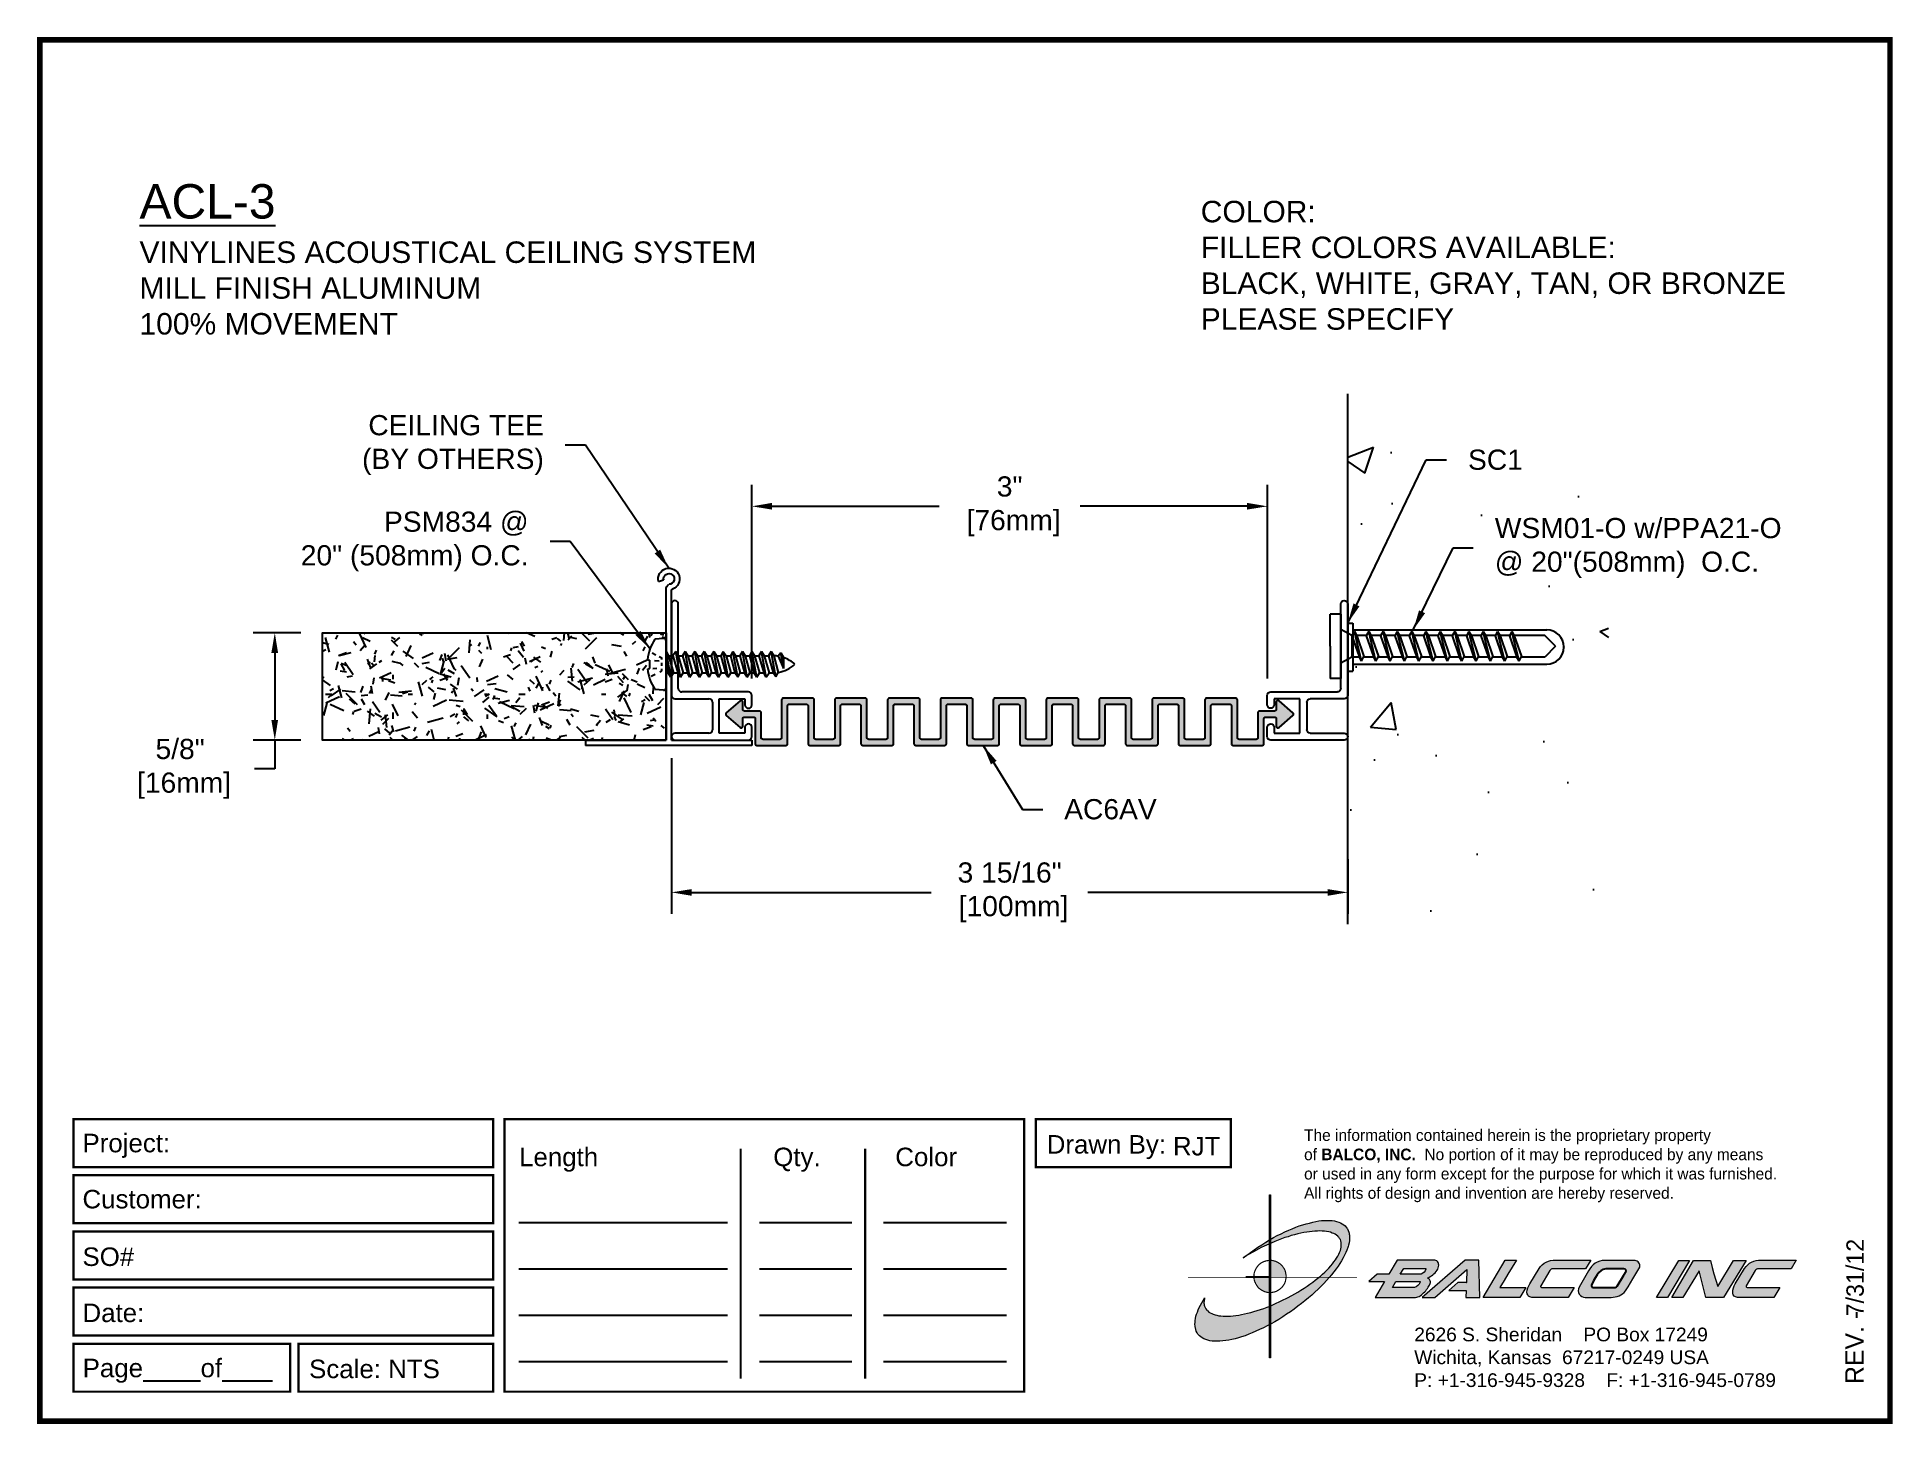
# Paper-space layout 'Layout1' of a CAD drawing. Header units: inches. Extents: x 0 to 10, y 0 to 7.5.
# The model-space entities are those that its viewports show. They can reach past a viewport. Long polylines and large blocks are cut down to what shows.
import ezdxf

# ---------------------------------------------------------------- set-up
doc = ezdxf.new("R2010")
doc.units = ezdxf.units.IN
doc.header["$MEASUREMENT"] = 0
for name, color, linetype in [('Anchors', 4, 'Continuous'), ('Border', 7, 'Continuous'), ('Conditions', 1, 'Continuous'), ('Dimensions', 3, 'Continuous'), ('Metals', 7, 'Continuous'), ('Text', 2, 'Continuous')]:
    doc.layers.add(name, color=color, linetype=linetype)
doc.styles.add('ARIAL', font='arial.ttf')
doc.styles.add('Copyright', font='ERASDEMI.TTF')
doc.dimstyles.new('ARIAL', dxfattribs={"dimtxt": 0.1175, "dimasz": 0.1175, "dimexe": 0.125, "dimexo": 0.125, "dimgap": 0.125, "dimtad": 0, "dimtih": 1, "dimtoh": 1, "dimdec": 4, "dimzin": 0, "dimdsep": 46, "dimlunit": 4, "dimtxsty": 'ARIAL', "dimcen": 0.09, "dimadec": 0, "dimazin": 0, "dimtfac": 1, "dimtdec": 4, "dimtofl": 0, "dimtmove": 0, "dimatfit": 3, "dimfxl": 0, "dimfrac": 2, "dimtolj": 1, "dimtzin": 0, "dimarcsym": 0})

psp = doc.layouts.get("Layout1")

# ---------------------------------------------------------------- texts
at = {"insert": (6.843, 1.591), "char_height": 0.0625, "width": 50.295, "attachment_point": 1, "style": 'Copyright'}
psp.add_mtext('The information contained herein is the proprietary property\\Pof {\\fEras Bold ITC|b0|i0|c0|p34;BALCO, INC.}  No portion of it may be reproduced by any means\\Por used in any form except for the purpose for which it was furnished.\\PAll rights of design and invention are hereby reserved.', dxfattribs=at)
at = {"layer": 'Border', "insert": (7.438, 0.52), "char_height": 0.074, "width": 2.3438, "attachment_point": 1, "style": 'ARIAL'}
psp.add_mtext('2626 S. Sheridan    PO Box 17249\\PWichita, Kansas  67217-0249 USA \\PP: +1-316-945-9328    F: +1-316-945-0789', dxfattribs=at)

msp = doc.modelspace()

# ---------------------------------------------------------------- texts
at = {"layer": 'Text', "attachment_point": 1, "style": 'ARIAL'}
for s, insert, char_height, width in [('{\\LACL-3\\P\\H0.625x;\\lVINYLINES ACOUSTICAL CEILING SYSTEM\\PMILL FINISH ALUMINUM\\P100% MOVEMENT}', (0.7616, 8.01919), 0.2, 3.9375), ('COLOR:{\\L                         \\~\\P}FILLER COLORS AVAILABLE:\\PBLACK, WHITE, GRAY, TAN, OR BRONZE\\PPLEASE SPECIFY', (6.93815, 7.92212), 0.125, 3.432364)]:
    msp.add_mtext(s, dxfattribs=dict(at, insert=insert, char_height=char_height, width=width))
at = {"layer": 'Text', "char_height": 0.1175, "style": 'ARIAL'}
for s, insert, attachment_point in [(' CEILING TEE\\P(BY OTHERS)', (3.11482, 6.50077), 6), ('SC1', (8.4937, 6.41466), 4), ('PSM834 @\\P20" (508mm) O.C.', (3.02611, 5.93914), 6), ('WSM01-O w/PPA21-O\\P@ 20"(508mm)  O.C.', (8.64974, 5.90185), 4), ('AC6AV', (6.14355, 4.38025), 4)]:
    msp.add_mtext(s, dxfattribs=dict(at, insert=insert, attachment_point=attachment_point))

# ---------------------------------------------------------------- blocks, each defined once
blk = doc.blocks.new('ACADlogo')
h = blk.add_hatch(color=256)
h.paths.add_polyline_path([(-3.346, 1.223), (-3.351, 1.223), (-3.351, 0.979), (-3.346, 0.982)])
h.paths.add_polyline_path([(-3.346, 0.961), (-3.351, 0.959), (-3.351, 0.868), (-3.346, 0.868)])
h.paths.add_polyline_path([(-3.346, 0.777), (-3.351, 0.777), (-3.351, 0.699), (-3.351, 0.695), (-3.35, 0.695), (-3.346, 0.695)])
h.paths.add_polyline_path([(-3.346, 0.864), (-3.346, 0.868), (-3.35, 0.868), (-3.351, 0.868), (-3.351, 0.777), (-3.346, 0.777), (-3.346, 0.778), (-3.348, 0.778)])
h.paths.add_polyline_path([(-3.346, 0.524), (-3.351, 0.521), (-3.351, 0.342), (-3.346, 0.342)])
h.paths.add_polyline_path([(-3.346, 0.695), (-3.351, 0.695), (-3.351, 0.621), (-3.346, 0.623)])
h.paths.add_polyline_path([(-3.346, 0.623), (-3.351, 0.621), (-3.351, 0.521), (-3.346, 0.524)])
h.paths.add_polyline_path([(-3.346, 0.982), (-3.351, 0.979), (-3.351, 0.959), (-3.346, 0.961)])
h = blk.add_hatch(color=175)
h.paths.add_polyline_path([(-3.518, 0.573), (-3.534, 0.571), (-3.548, 0.569), (-3.562, 0.567), (-3.576, 0.567), (-3.589, 0.566), (-3.602, 0.567), (-3.614, 0.568), (-3.625, 0.569), (-3.636, 0.572), (-3.646, 0.574), (-3.656, 0.577), (-3.664, 0.581), (-3.673, 0.585), (-3.679, 0.589), (-3.685, 0.595), (-3.688, 0.598), (-3.691, 0.6), (-3.695, 0.607), (-3.699, 0.614), (-3.703, 0.621), (-3.704, 0.626), (-3.705, 0.631), (-3.706, 0.637), (-3.706, 0.642), (-3.705, 0.648), (-3.705, 0.653), (-3.703, 0.659), (-3.702, 0.665), (-3.71, 0.652), (-3.717, 0.639), (-3.725, 0.626), (-3.731, 0.613), (-3.737, 0.601), (-3.741, 0.589), (-3.746, 0.577), (-3.749, 0.566), (-3.751, 0.555), (-3.753, 0.544), (-3.754, 0.538), (-3.754, 0.533), (-3.755, 0.523), (-3.754, 0.513), (-3.753, 0.508), (-3.752, 0.503), (-3.75, 0.494), (-3.748, 0.486), (-3.743, 0.477), (-3.74, 0.473), (-3.738, 0.469), (-3.734, 0.465), (-3.73, 0.461), (-3.723, 0.455), (-3.715, 0.449), (-3.706, 0.445), (-3.695, 0.44), (-3.685, 0.437), (-3.674, 0.434), (-3.661, 0.432), (-3.648, 0.431), (-3.634, 0.431), (-3.62, 0.431), (-3.604, 0.433), (-3.588, 0.435), (-3.572, 0.438), (-3.556, 0.441), (-3.538, 0.445), (-3.52, 0.449), (-3.503, 0.456), (-3.483, 0.461), (-3.464, 0.469), (-3.445, 0.477), (-3.426, 0.485), (-3.406, 0.494), (-3.385, 0.503), (-3.364, 0.514), (-3.351, 0.521), (-3.351, 0.621), (-3.364, 0.616), (-3.382, 0.609), (-3.4, 0.603), (-3.418, 0.598), (-3.436, 0.592), (-3.453, 0.587), (-3.47, 0.583), (-3.486, 0.579), (-3.503, 0.576)])
h.paths.add_polyline_path([(-3.215, 0.687), (-3.251, 0.667), (-3.289, 0.649), (-3.327, 0.631), (-3.345, 0.623), (-3.346, 0.623), (-3.346, 0.524), (-3.343, 0.525), (-3.323, 0.537), (-3.302, 0.549), (-3.28, 0.563), (-3.259, 0.577), (-3.238, 0.59), (-3.218, 0.605), (-3.198, 0.62), (-3.179, 0.635), (-3.16, 0.65), (-3.141, 0.665), (-3.123, 0.681), (-3.106, 0.696), (-3.089, 0.712), (-3.074, 0.727), (-3.058, 0.743), (-3.043, 0.759), (-3.03, 0.775), (-3.028, 0.777), (-3.085, 0.777), (-3.091, 0.772), (-3.105, 0.761), (-3.118, 0.75), (-3.134, 0.739), (-3.149, 0.729), (-3.165, 0.718), (-3.182, 0.707), (-3.198, 0.697)])
h.paths.add_polyline_path([(-2.921, 1.009), (-2.922, 1.015), (-2.924, 1.02), (-2.926, 1.029), (-2.931, 1.038), (-2.934, 1.043), (-2.936, 1.047), (-2.94, 1.05), (-2.943, 1.054), (-2.951, 1.06), (-2.959, 1.066), (-2.968, 1.071), (-2.978, 1.075), (-2.989, 1.079), (-3, 1.081), (-3.013, 1.083), (-3.026, 1.084), (-3.04, 1.084), (-3.054, 1.084), (-3.07, 1.083), (-3.085, 1.081), (-3.102, 1.079), (-3.118, 1.075), (-3.136, 1.07), (-3.153, 1.066), (-3.171, 1.06), (-3.191, 1.054), (-3.21, 1.047), (-3.229, 1.039), (-3.248, 1.031), (-3.268, 1.022), (-3.289, 1.012), (-3.31, 1.002), (-3.33, 0.991), (-3.346, 0.982), (-3.346, 0.961), (-3.342, 0.962), (-3.323, 0.971), (-3.305, 0.978), (-3.287, 0.984), (-3.268, 0.991), (-3.251, 0.996), (-3.234, 1.002), (-3.216, 1.007), (-3.199, 1.011), (-3.182, 1.015), (-3.167, 1.018), (-3.15, 1.021), (-3.136, 1.023), (-3.121, 1.025), (-3.107, 1.026), (-3.093, 1.026), (-3.079, 1.027), (-3.067, 1.026), (-3.054, 1.026), (-3.043, 1.025), (-3.032, 1.022), (-3.022, 1.02), (-3.013, 1.016), (-3.004, 1.013), (-2.997, 1.009), (-2.989, 1.005), (-2.983, 0.999), (-2.98, 0.996), (-2.978, 0.994), (-2.973, 0.987), (-2.969, 0.981), (-2.967, 0.973), (-2.965, 0.965), (-2.964, 0.957), (-2.964, 0.949), (-2.964, 0.944), (-2.965, 0.94), (-2.967, 0.93), (-2.969, 0.921), (-2.973, 0.911), (-2.978, 0.901), (-2.983, 0.891), (-2.989, 0.881), (-2.996, 0.871), (-3.004, 0.86), (-3.012, 0.849), (-3.021, 0.838), (-3.032, 0.827), (-3.042, 0.816), (-3.053, 0.805), (-3.065, 0.794), (-3.077, 0.783), (-3.085, 0.777), (-3.028, 0.777), (-3.016, 0.791), (-3.004, 0.806), (-2.992, 0.822), (-2.981, 0.837), (-2.971, 0.852), (-2.962, 0.866), (-2.954, 0.882), (-2.946, 0.896), (-2.939, 0.91), (-2.934, 0.924), (-2.929, 0.938), (-2.926, 0.944), (-2.925, 0.951), (-2.922, 0.963), (-2.92, 0.975), (-2.92, 0.982), (-2.919, 0.987), (-2.92, 0.999), (-2.92, 1.005)])
h.paths.add_polyline_path([(-3.372, 0.966), (-3.393, 0.953), (-3.415, 0.94), (-3.435, 0.925), (-3.455, 0.911), (-3.475, 0.897), (-3.494, 0.882), (-3.468, 0.898), (-3.439, 0.915), (-3.41, 0.93), (-3.396, 0.938), (-3.38, 0.945), (-3.351, 0.959), (-3.351, 0.979)])
h = blk.add_hatch(color=256)
h.paths.add_polyline_path([(-3.268, 0.814), (-3.27, 0.819), (-3.273, 0.824), (-3.276, 0.828), (-3.279, 0.833), (-3.282, 0.837), (-3.286, 0.841), (-3.29, 0.845), (-3.294, 0.849), (-3.298, 0.852), (-3.303, 0.855), (-3.308, 0.858), (-3.313, 0.86), (-3.318, 0.863), (-3.323, 0.864), (-3.328, 0.866), (-3.334, 0.867), (-3.339, 0.868), (-3.345, 0.868), (-3.346, 0.868), (-3.346, 0.777), (-3.335, 0.777), (-3.262, 0.777), (-3.262, 0.781), (-3.262, 0.787), (-3.263, 0.792), (-3.264, 0.798), (-3.265, 0.803), (-3.266, 0.808)])
h.paths.add_polyline_path([(-3.351, 0.777), (-3.436, 0.777), (-3.435, 0.773), (-3.435, 0.768), (-3.434, 0.762), (-3.432, 0.757), (-3.431, 0.752), (-3.428, 0.747), (-3.426, 0.742), (-3.423, 0.737), (-3.42, 0.732), (-3.417, 0.728), (-3.414, 0.723), (-3.41, 0.719), (-3.406, 0.716), (-3.401, 0.712), (-3.397, 0.709), (-3.392, 0.706), (-3.387, 0.704), (-3.382, 0.701), (-3.377, 0.699), (-3.372, 0.698), (-3.367, 0.696), (-3.361, 0.695), (-3.356, 0.695), (-3.351, 0.695)])
h.paths.add_polyline_path([(-3.346, 0.868), (-3.35, 0.868), (-3.351, 0.868), (-3.351, 0.777), (-3.346, 0.777)])
h = blk.add_hatch(color=256)
h.paths.add_polyline_path([(-2.438, 0.844, 0.412988), (-2.461, 0.869), (-2.663, 0.869), (-2.707, 0.794), (-2.771, 0.794), (-2.815, 0.755), (-2.73, 0.755), (-2.781, 0.668), (-2.563, 0.668, 0.107996), (-2.538, 0.677, 0.108939), (-2.494, 0.724, 0.080345), (-2.483, 0.745, 0.419497), (-2.499, 0.773, 0.149928), (-2.447, 0.815, 0.134283)])
h.paths.add_polyline_path([(-2.507, 0.821, -0.209012), (-2.532, 0.794), (-2.538, 0.794), (-2.646, 0.794), (-2.627, 0.825), (-2.51, 0.825, -0.56619)], flags=16)
h.paths.add_polyline_path([(-2.538, 0.75, -0.241309), (-2.569, 0.722), (-2.688, 0.722), (-2.669, 0.755), (-2.541, 0.755, -0.56619)], flags=16)
for points in [[(-2.285, 0.819), (-2.287, 0.748), (-2.335, 0.748), (-2.383, 0.705), (-2.29, 0.705), (-2.292, 0.668), (-2.215, 0.668), (-2.221, 0.869), (-2.295, 0.869), (-2.527, 0.668), (-2.458, 0.668)], [(-2.018, 0.869), (-2.079, 0.869), (-2.198, 0.668), (-2, 0.668), (-1.968, 0.722), (-2.107, 0.722), (-2.085, 0.759), (-2.064, 0.794)], [(-1.617, 0.869), (-1.807, 0.869, 0.270182), (-1.896, 0.825), (-1.946, 0.742, 0.109019), (-1.961, 0.695, 0.340665), (-1.945, 0.672, 0.129907), (-1.923, 0.668), (-1.738, 0.668), (-1.706, 0.722), (-1.878, 0.722), (-1.882, 0.722, -0.601242), (-1.887, 0.731), (-1.838, 0.813, -0.253048), (-1.821, 0.823), (-1.645, 0.823)], [(-1.083, 0.867), (-1.14, 0.867), (-1.261, 0.667), (-1.26, 0.667), (-1.202, 0.667)], [(-0.96, 0.83), (-0.969, 0.867), (-1.061, 0.867), (-1.179, 0.667), (-1.12, 0.667), (-1.031, 0.812), (-0.995, 0.667), (-0.9, 0.667), (-0.778, 0.867), (-0.846, 0.867), (-0.931, 0.727), (-0.951, 0.795)], [(-0.507, 0.869), (-0.697, 0.869, 0.270182), (-0.786, 0.825), (-0.836, 0.742, 0.109019), (-0.85, 0.695, 0.340665), (-0.835, 0.672, 0.129907), (-0.812, 0.668), (-0.628, 0.668), (-0.595, 0.722), (-0.768, 0.722), (-0.772, 0.722, -0.601242), (-0.777, 0.731), (-0.728, 0.813, -0.253048), (-0.71, 0.823), (-0.534, 0.823)], [(-3.346, 0.623), (-3.351, 0.621), (-3.351, 0.521), (-3.346, 0.524)]]:
    blk.add_hatch(color=256).paths.add_polyline_path(points)
h = blk.add_hatch(color=256)
h.paths.add_polyline_path([(-1.377, 0.868), (-1.383, 0.868), (-1.383, 0.868), (-1.44, 0.868), (-1.492, 0.868), (-1.541, 0.868, 0.297712), (-1.628, 0.811), (-1.68, 0.723, 0.585116), (-1.646, 0.668), (-1.506, 0.668, 0.210586), (-1.429, 0.703), (-1.415, 0.726), (-1.389, 0.769), (-1.352, 0.831, 0.4352)])
h.paths.add_polyline_path([(-1.437, 0.823, -0.603783), (-1.428, 0.805), (-1.431, 0.801), (-1.434, 0.796), (-1.438, 0.789), (-1.474, 0.728, -0.229001), (-1.489, 0.722), (-1.494, 0.722), (-1.501, 0.722), (-1.597, 0.722), (-1.604, 0.722, -0.492401), (-1.613, 0.734), (-1.601, 0.757), (-1.591, 0.775), (-1.582, 0.791, -0.238368), (-1.535, 0.823)], flags=16)
for q in [(-3.48, 0.777), (-3.351, 0.642)]:
    blk.add_line((-3.351, 0.777), q)
at = {"color": 7, "lineweight": 0}
for points in [[(-3.351, 1.223), (-3.346, 1.223), (-3.346, 0.342), (-3.351, 0.342), (-3.351, 1.223)], [(-2.292, 0.668), (-2.215, 0.668), (-2.221, 0.869), (-2.295, 0.869), (-2.527, 0.668), (-2.458, 0.668), (-2.285, 0.819), (-2.287, 0.748), (-2.286, 0.748), (-2.335, 0.748), (-2.383, 0.705), (-2.29, 0.705), (-2.292, 0.668), (-2.292, 0.668)], [(-2.198, 0.668), (-2.079, 0.869), (-2.018, 0.869), (-2.064, 0.794), (-2.085, 0.759), (-2.107, 0.722), (-1.968, 0.722), (-2, 0.668), (-2.198, 0.668), (-2.198, 0.668)], [(-1.383, 0.868), (-1.383, 0.868)], [(-1.261, 0.667), (-1.14, 0.867), (-1.083, 0.867), (-1.202, 0.667), (-1.26, 0.667), (-1.261, 0.667), (-1.261, 0.667)], [(-0.9, 0.667), (-0.995, 0.667), (-1.031, 0.812), (-1.12, 0.667), (-1.179, 0.667), (-1.061, 0.867), (-0.969, 0.867), (-0.96, 0.83), (-0.951, 0.795), (-0.931, 0.727), (-0.846, 0.867), (-0.778, 0.867), (-0.9, 0.667), (-0.9, 0.667)]]:
    blk.add_lwpolyline(points, dxfattribs=at)
at = {"color": 175, "lineweight": 0}
blk.add_lwpolyline([(-2.926, 1.029), (-2.924, 1.02), (-2.922, 1.015), (-2.921, 1.009), (-2.92, 1.005), (-2.92, 0.999), (-2.919, 0.987), (-2.92, 0.982), (-2.92, 0.975), (-2.922, 0.963), (-2.925, 0.951), (-2.926, 0.944), (-2.929, 0.938), (-2.934, 0.924), (-2.939, 0.91), (-2.946, 0.896), (-2.954, 0.882), (-2.962, 0.866), (-2.971, 0.852), (-2.981, 0.837), (-2.992, 0.822), (-3.004, 0.806), (-3.016, 0.791), (-3.03, 0.775), (-3.043, 0.759), (-3.058, 0.743), (-3.074, 0.727), (-3.089, 0.712), (-3.106, 0.696), (-3.123, 0.681), (-3.141, 0.665), (-3.16, 0.65), (-3.179, 0.635), (-3.198, 0.62), (-3.218, 0.605), (-3.238, 0.59), (-3.259, 0.577), (-3.28, 0.563), (-3.302, 0.549), (-3.323, 0.537), (-3.343, 0.525), (-3.364, 0.514), (-3.385, 0.503), (-3.406, 0.494), (-3.426, 0.485), (-3.445, 0.477), (-3.464, 0.469), (-3.483, 0.461), (-3.503, 0.456), (-3.52, 0.449), (-3.538, 0.445), (-3.556, 0.441), (-3.572, 0.438), (-3.588, 0.435), (-3.604, 0.433), (-3.62, 0.431), (-3.634, 0.431), (-3.648, 0.431), (-3.661, 0.432), (-3.674, 0.434), (-3.685, 0.437), (-3.695, 0.44), (-3.706, 0.445), (-3.715, 0.449), (-3.723, 0.455), (-3.73, 0.461), (-3.734, 0.465), (-3.738, 0.469), (-3.74, 0.473), (-3.743, 0.477), (-3.748, 0.486), (-3.75, 0.494), (-3.752, 0.503), (-3.753, 0.508), (-3.754, 0.513), (-3.755, 0.523), (-3.754, 0.533), (-3.754, 0.538), (-3.753, 0.544), (-3.751, 0.555), (-3.749, 0.566), (-3.746, 0.577), (-3.741, 0.589), (-3.737, 0.601), (-3.731, 0.613), (-3.725, 0.626), (-3.717, 0.639), (-3.71, 0.652), (-3.702, 0.665), (-3.703, 0.659), (-3.705, 0.653), (-3.705, 0.648), (-3.706, 0.642), (-3.706, 0.637), (-3.705, 0.631), (-3.704, 0.626), (-3.703, 0.621), (-3.699, 0.614), (-3.695, 0.607), (-3.691, 0.6), (-3.688, 0.598), (-3.685, 0.595), (-3.679, 0.589), (-3.673, 0.585), (-3.664, 0.581), (-3.656, 0.577), (-3.646, 0.574), (-3.636, 0.572), (-3.625, 0.569), (-3.614, 0.568), (-3.602, 0.567), (-3.589, 0.566), (-3.576, 0.567), (-3.562, 0.567), (-3.548, 0.569), (-3.534, 0.571), (-3.518, 0.573), (-3.503, 0.576), (-3.486, 0.579), (-3.47, 0.583), (-3.453, 0.587), (-3.436, 0.592), (-3.418, 0.598), (-3.4, 0.603), (-3.382, 0.609), (-3.364, 0.616), (-3.345, 0.623), (-3.327, 0.631), (-3.289, 0.649), (-3.251, 0.667), (-3.215, 0.687), (-3.198, 0.697), (-3.182, 0.707), (-3.165, 0.718), (-3.149, 0.729), (-3.134, 0.739), (-3.118, 0.75), (-3.105, 0.761), (-3.091, 0.772), (-3.077, 0.783), (-3.065, 0.794), (-3.053, 0.805), (-3.042, 0.816), (-3.032, 0.827), (-3.021, 0.838), (-3.012, 0.849), (-3.004, 0.86), (-2.996, 0.871), (-2.989, 0.881), (-2.983, 0.891), (-2.978, 0.901), (-2.973, 0.911), (-2.969, 0.921), (-2.967, 0.93), (-2.965, 0.94), (-2.964, 0.944), (-2.964, 0.949), (-2.964, 0.957), (-2.965, 0.965), (-2.967, 0.973), (-2.969, 0.981), (-2.973, 0.987), (-2.978, 0.994), (-2.98, 0.996), (-2.983, 0.999), (-2.989, 1.005), (-2.997, 1.009), (-3.004, 1.013), (-3.013, 1.016), (-3.022, 1.02), (-3.032, 1.022), (-3.043, 1.025), (-3.054, 1.026), (-3.067, 1.026), (-3.079, 1.027), (-3.093, 1.026), (-3.107, 1.026), (-3.121, 1.025), (-3.136, 1.023), (-3.15, 1.021), (-3.167, 1.018), (-3.182, 1.015), (-3.199, 1.011), (-3.216, 1.007), (-3.234, 1.002), (-3.251, 0.996), (-3.268, 0.991), (-3.287, 0.984), (-3.305, 0.978), (-3.323, 0.971), (-3.342, 0.962), (-3.38, 0.945), (-3.396, 0.938), (-3.41, 0.93), (-3.439, 0.915), (-3.468, 0.898), (-3.494, 0.882), (-3.475, 0.897), (-3.455, 0.911), (-3.435, 0.925), (-3.415, 0.94), (-3.393, 0.953), (-3.372, 0.966), (-3.351, 0.979), (-3.33, 0.991), (-3.31, 1.002), (-3.289, 1.012), (-3.268, 1.022), (-3.248, 1.031), (-3.229, 1.039), (-3.21, 1.047), (-3.191, 1.054), (-3.171, 1.06), (-3.153, 1.066), (-3.136, 1.07), (-3.118, 1.075), (-3.102, 1.079), (-3.085, 1.081), (-3.07, 1.083), (-3.054, 1.084), (-3.04, 1.084), (-3.026, 1.084), (-3.013, 1.083), (-3, 1.081), (-2.989, 1.079), (-2.978, 1.075), (-2.968, 1.071), (-2.959, 1.066), (-2.951, 1.06), (-2.943, 1.054), (-2.94, 1.05), (-2.936, 1.047), (-2.934, 1.043), (-2.931, 1.038), (-2.926, 1.029), (-2.926, 1.029)], dxfattribs=at)
at = {"color": 7, "lineweight": 0, "const_width": 0.0064}
blk.add_lwpolyline([(-3.262, 0.781), (-3.262, 0.787), (-3.263, 0.792), (-3.264, 0.798), (-3.265, 0.803), (-3.266, 0.808), (-3.268, 0.814), (-3.27, 0.819), (-3.273, 0.824), (-3.276, 0.828), (-3.279, 0.833), (-3.282, 0.837), (-3.286, 0.841), (-3.29, 0.845), (-3.294, 0.849), (-3.298, 0.852), (-3.303, 0.855), (-3.308, 0.858), (-3.313, 0.86), (-3.318, 0.863), (-3.323, 0.864), (-3.328, 0.866), (-3.334, 0.867), (-3.339, 0.868), (-3.345, 0.868), (-3.35, 0.868), (-3.356, 0.868), (-3.361, 0.867), (-3.367, 0.866), (-3.372, 0.865), (-3.377, 0.863), (-3.382, 0.862), (-3.387, 0.859), (-3.392, 0.857), (-3.397, 0.854), (-3.401, 0.851), (-3.406, 0.847), (-3.41, 0.843), (-3.414, 0.839), (-3.417, 0.835), (-3.42, 0.831), (-3.423, 0.826), (-3.426, 0.821), (-3.428, 0.816), (-3.431, 0.811), (-3.432, 0.806), (-3.434, 0.801), (-3.435, 0.795), (-3.435, 0.79), (-3.436, 0.784), (-3.436, 0.779), (-3.435, 0.773), (-3.435, 0.768), (-3.434, 0.762), (-3.432, 0.757), (-3.431, 0.752), (-3.428, 0.747), (-3.426, 0.742), (-3.423, 0.737), (-3.42, 0.732), (-3.417, 0.728), (-3.414, 0.723), (-3.41, 0.719), (-3.406, 0.716), (-3.401, 0.712), (-3.397, 0.709), (-3.392, 0.706), (-3.387, 0.704), (-3.382, 0.701), (-3.377, 0.699), (-3.372, 0.698), (-3.367, 0.696), (-3.361, 0.695), (-3.356, 0.695), (-3.35, 0.695), (-3.345, 0.695), (-3.339, 0.695), (-3.334, 0.696), (-3.328, 0.697), (-3.323, 0.698), (-3.318, 0.7), (-3.313, 0.702), (-3.308, 0.705), (-3.303, 0.708), (-3.298, 0.711), (-3.294, 0.714), (-3.29, 0.718), (-3.286, 0.721), (-3.282, 0.726), (-3.279, 0.73), (-3.276, 0.734), (-3.273, 0.739), (-3.27, 0.744), (-3.268, 0.749), (-3.266, 0.754), (-3.265, 0.76), (-3.264, 0.765), (-3.263, 0.77), (-3.262, 0.776), (-3.262, 0.781)], dxfattribs=at)
at = {"color": 7, "lineweight": 0}
for points in [[(-2.447, 0.815, 0.130368), (-2.438, 0.843, 0.448367), (-2.463, 0.869), (-2.663, 0.869), (-2.707, 0.794), (-2.771, 0.794), (-2.815, 0.755), (-2.73, 0.755), (-2.781, 0.668), (-2.563, 0.668, 0.107996), (-2.538, 0.677, 0.108939), (-2.494, 0.724, 0.077395), (-2.484, 0.744, 0.430878), (-2.499, 0.773, 0.149928)], [(-2.507, 0.821, -0.209012), (-2.532, 0.794), (-2.538, 0.794), (-2.646, 0.794), (-2.627, 0.825), (-2.512, 0.825), (-2.509, 0.825, -0.531288)], [(-1.838, 0.813), (-1.887, 0.731, 0.587385), (-1.882, 0.722), (-1.878, 0.722), (-1.706, 0.722), (-1.738, 0.668), (-1.923, 0.668, -0.129907), (-1.945, 0.672, -0.349839), (-1.961, 0.696, -0.107341), (-1.946, 0.742), (-1.896, 0.825, -0.270182), (-1.807, 0.869), (-1.617, 0.869), (-1.645, 0.823), (-1.821, 0.823, 0.252436)], [(-1.68, 0.723, 0.585116), (-1.646, 0.668), (-1.506, 0.668, 0.210586), (-1.429, 0.703), (-1.415, 0.726), (-1.389, 0.769), (-1.352, 0.831, 0.4352), (-1.377, 0.868), (-1.383, 0.868), (-1.383, 0.868), (-1.44, 0.868), (-1.492, 0.868), (-1.541, 0.868, 0.297712), (-1.628, 0.811)], [(-0.728, 0.813), (-0.777, 0.731, 0.587385), (-0.772, 0.722), (-0.768, 0.722), (-0.595, 0.722), (-0.628, 0.668), (-0.812, 0.668, -0.129907), (-0.835, 0.672, -0.349839), (-0.85, 0.696, -0.107341), (-0.836, 0.742), (-0.786, 0.825, -0.270182), (-0.697, 0.869), (-0.507, 0.869), (-0.534, 0.823), (-0.71, 0.823, 0.252436)], [(-2.569, 0.722), (-2.688, 0.722), (-2.669, 0.755), (-2.543, 0.755), (-2.54, 0.755, -0.531288), (-2.538, 0.75, -0.241309)]]:
    blk.add_lwpolyline(points, format="xyb", close=True, dxfattribs=at)
blk.add_lwpolyline([(-1.437, 0.823), (-1.535, 0.823, 0.238368), (-1.582, 0.791), (-1.591, 0.775), (-1.601, 0.757), (-1.613, 0.734, 0.490298), (-1.604, 0.722), (-1.597, 0.722), (-1.501, 0.722), (-1.494, 0.722), (-1.489, 0.722, 0.229001), (-1.474, 0.728), (-1.438, 0.789), (-1.434, 0.796), (-1.431, 0.801), (-1.428, 0.805, 0.603783)], format="xyb", close=True)
blk.add_lwpolyline([(-2.879, 0.777, 0.00455, 0.00455, 0), (-3.791, 0.777, 0.00183, 0.00183, 0), (-3.791, 0.777, 0.00183, 0.00183, 0)], format="xyseb", dxfattribs=at)
blk = doc.blocks.new('Quantity Data')
at = {"layer": 'Border', "color": 253}
for p, q in [((2.755, 1.254), (3.881, 1.254)), ((4.054, 1.254), (4.553, 1.254)), ((4.725, 1.254), (5.389, 1.254)), ((2.755, 1.004), (3.881, 1.004)), ((4.054, 1.004), (4.553, 1.004)), ((4.725, 1.004), (5.389, 1.004)), ((2.755, 0.754), (3.881, 0.754)), ((4.054, 0.754), (4.553, 0.754)), ((4.725, 0.754), (5.389, 0.754)), ((2.755, 0.504), (3.881, 0.504)), ((4.054, 0.504), (4.553, 0.504)), ((4.725, 0.504), (5.389, 0.504))]:
    blk.add_line(p, q, dxfattribs=at)
at = {"layer": 'Border', "const_width": 0.0125}
blk.add_lwpolyline([(5.485, 0.341), (2.678, 0.341), (2.678, 1.813), (5.485, 1.813)], close=True, dxfattribs=at)
for points in [[(3.953, 1.653), (3.953, 0.412)], [(4.625, 1.653), (4.625, 0.412)]]:
    blk.add_lwpolyline(points, dxfattribs=at)
at = {"layer": 'Border', "style": 'ARIAL'}
for s, p in [('Length', (2.756, 1.559)), ('Qty.', (4.129, 1.559)), ('Color', (4.788, 1.559))]:
    blk.add_text(s, height=0.1, dxfattribs=at).set_placement(p)
blk = doc.blocks.new('Drawn By')
at = {"layer": 'Border', "const_width": 0.0125}
blk.add_lwpolyline([(5.38, 1.813), (6.432, 1.813), (6.432, 1.554), (5.38, 1.554)], close=True, dxfattribs=at)
at = {"layer": 'Border', "style": 'ARIAL'}
blk.add_text('Drawn By: ', height=0.1, dxfattribs=at).set_placement((5.438, 1.627))
blk.add_attdef('XXX', (6.12, 1.617), '', height=0.1, dxfattribs=at)
blk = doc.blocks.new('Project Info')
at = {"layer": 'Border', "const_width": 0.0125}
for points in [[(0.182, 1.813), (2.448, 1.813), (2.448, 1.554), (0.182, 1.554)], [(0.182, 1.51), (2.448, 1.51), (2.448, 1.251), (0.182, 1.251)], [(0.182, 1.207), (2.448, 1.207), (2.448, 0.947), (0.182, 0.947)], [(0.182, 0.904), (2.448, 0.904), (2.448, 0.644), (0.182, 0.644)], [(0.182, 0.6), (1.352, 0.6), (1.352, 0.341), (0.182, 0.341)], [(1.396, 0.6), (2.448, 0.6), (2.448, 0.341), (1.396, 0.341)]]:
    blk.add_lwpolyline(points, close=True, dxfattribs=at)
at = {"layer": 'Border', "style": 'ARIAL'}
for s, p in [('Project:', (0.23, 1.634)), ('Customer:', (0.23, 1.331)), ('SO#', (0.23, 1.02)), ('Date:', (0.23, 0.717)), ('Page%%u        %%uof%%u       ', (0.231, 0.419)), ('Scale: NTS', (1.454, 0.414))]:
    blk.add_text(s, height=0.1, dxfattribs=at).set_placement(p)
blk = doc.blocks.new('REV')
at = {"style": 'Copyright'}
blk.add_text('REV. -', height=0.1, rotation=90, dxfattribs=at).set_placement((-0.142, 0.201))
at = {"style": 'Copyright', "flags": 4}
blk.add_attdef('REVISIONDATE', (-0.142, 0.648), '', height=0.0938, rotation=90, dxfattribs=at)
blk = doc.blocks.new('SC1')
for p, q in [((0, 0.792), (0, 0.26)), ((0.04, 0.3), (0.04, 0.792)), ((0.02, 0.24), (0.218, 0.24)), ((0.448, 0.28), (0.06, 0.28)), ((0.238, 0.22), (0.238, 0.06)), ((0.278, 0.24), (0.428, 0.24)), ((0.278, 0.04), (0.278, 0.24)), ((0.428, 0.24), (0.428, 0.205)), ((0.468, 0.205), (0.468, 0.26)), ((0.218, 0.04), (0.02, 0.04)), ((0.02, 0), (0.448, 0)), ((0.428, 0.04), (0.278, 0.04)), ((0.428, 0.075), (0.428, 0.04)), ((0.468, 0.02), (0.468, 0.075))]:
    blk.add_line(p, q)
for centre, start, end in [((0.02, 0.792), 0, 180), ((0.02, 0.26), 180, 270), ((0.06, 0.3), 180, 270), ((0.218, 0.22), 360, 90), ((0.448, 0.26), 0, 90), ((0.448, 0.205), 180, 0), ((0.02, 0.02), 90, 270), ((0.218, 0.06), 270, 360), ((0.448, 0.075), 0, 180), ((0.448, 0.02), 270, 0)]:
    blk.add_arc(centre, 0.02, start, end)
blk = doc.blocks.new('PSM834')
for p, q in [((-0.15, 0.015), (-0.146, 0.065)), ((-0.137, 0), (0.137, 0)), ((-0.075, -0.028), (0.075, 0)), ((-0.069, 0.086), (-0.058, 0.064)), ((-0.005, 0), (-0.05, -0.012)), ((-0.05, 0), (-0.05, -0.012)), ((-0.044, 0.037), (-0.037, 0.024)), ((-0.037, 0.024), (-0.027, 0.024)), ((-0.027, 0.107), (-0.025, 0.094)), ((-0.025, 0.094), (0.025, 0.094)), ((-0.024, 0.078), (-0.022, 0.053)), ((-0.009, 0.024), (0.008, 0.024)), ((0.023, 0.068), (0.021, 0.041)), ((0.027, 0.107), (0.025, 0.094)), ((0.028, 0.024), (0.037, 0.024)), ((0.045, 0.04), (0.037, 0.024)), ((0.075, 0), (0.05, -0.015)), ((0.067, 0.082), (0.055, 0.059)), ((0.15, 0.015), (0.146, 0.065)), ((-0.075, -0.028), (-0.05, -0.012)), ((-0.075, -0.028), (-0.05, -0.043)), ((-0.075, -0.083), (0.075, -0.056)), ((-0.075, -0.083), (-0.05, -0.068)), ((-0.075, -0.083), (-0.05, -0.099)), ((0.05, -0.015), (-0.05, -0.043)), ((0.05, -0.04), (-0.05, -0.068)), ((-0.05, -0.043), (-0.05, -0.068)), ((0.05, -0.071), (-0.05, -0.099)), ((0.05, -0.096), (-0.05, -0.124)), ((-0.05, -0.099), (-0.05, -0.124)), ((0.05, -0.015), (0.05, -0.04)), ((0.075, -0.056), (0.05, -0.04)), ((0.075, -0.056), (0.05, -0.071)), ((0.05, -0.071), (0.05, -0.096)), ((0.075, -0.111), (0.05, -0.096)), ((-0.075, -0.139), (0.075, -0.111)), ((-0.075, -0.139), (-0.05, -0.124)), ((-0.075, -0.139), (-0.05, -0.154)), ((-0.075, -0.194), (0.075, -0.167)), ((-0.075, -0.194), (-0.05, -0.179)), ((-0.075, -0.194), (-0.05, -0.21)), ((0.05, -0.126), (-0.05, -0.154)), ((0.05, -0.151), (-0.05, -0.179)), ((-0.05, -0.154), (-0.05, -0.179)), ((0.05, -0.182), (-0.05, -0.21)), ((0.05, -0.207), (-0.05, -0.235)), ((-0.05, -0.21), (-0.05, -0.235)), ((0.075, -0.111), (0.05, -0.126)), ((0.05, -0.126), (0.05, -0.151)), ((0.075, -0.167), (0.05, -0.151)), ((0.075, -0.167), (0.05, -0.182)), ((0.05, -0.182), (0.05, -0.207)), ((0.075, -0.222), (0.05, -0.207)), ((-0.075, -0.25), (0.075, -0.222)), ((-0.075, -0.25), (-0.05, -0.235)), ((-0.075, -0.25), (-0.05, -0.265)), ((-0.075, -0.306), (0.075, -0.278)), ((-0.075, -0.306), (-0.05, -0.29)), ((-0.075, -0.306), (-0.05, -0.321)), ((0.05, -0.238), (-0.05, -0.265)), ((0.05, -0.262), (-0.05, -0.29)), ((-0.05, -0.265), (-0.05, -0.29)), ((0.05, -0.293), (-0.05, -0.321)), ((0.05, -0.318), (-0.05, -0.346)), ((-0.05, -0.321), (-0.05, -0.346)), ((0.075, -0.222), (0.05, -0.238)), ((0.05, -0.238), (0.05, -0.262)), ((0.075, -0.278), (0.05, -0.262)), ((0.075, -0.278), (0.05, -0.293)), ((0.05, -0.293), (0.05, -0.318)), ((0.075, -0.333), (0.05, -0.318)), ((-0.075, -0.361), (0.075, -0.333)), ((-0.075, -0.361), (-0.05, -0.346)), ((-0.075, -0.361), (-0.05, -0.376)), ((-0.075, -0.417), (0.075, -0.389)), ((-0.075, -0.417), (-0.05, -0.401)), ((-0.075, -0.417), (-0.05, -0.432)), ((0.05, -0.349), (-0.05, -0.376)), ((0.05, -0.374), (-0.05, -0.401)), ((-0.05, -0.376), (-0.05, -0.401)), ((0.05, -0.404), (-0.05, -0.432)), ((0.05, -0.429), (-0.05, -0.457)), ((-0.05, -0.432), (-0.05, -0.457)), ((0.075, -0.333), (0.05, -0.349)), ((0.05, -0.349), (0.05, -0.374)), ((0.075, -0.389), (0.05, -0.374)), ((0.075, -0.389), (0.05, -0.404)), ((0.05, -0.404), (0.05, -0.429)), ((0.075, -0.444), (0.05, -0.429)), ((-0.075, -0.472), (0.075, -0.444)), ((-0.075, -0.472), (-0.05, -0.457)), ((-0.075, -0.472), (-0.05, -0.488)), ((-0.075, -0.528), (0.075, -0.5)), ((-0.075, -0.528), (-0.05, -0.512)), ((-0.075, -0.528), (-0.05, -0.543)), ((0.05, -0.46), (-0.05, -0.488)), ((0.05, -0.485), (-0.05, -0.512)), ((-0.05, -0.488), (-0.05, -0.512)), ((0.05, -0.515), (-0.05, -0.543)), ((0.075, -0.444), (0.05, -0.46)), ((0.05, -0.46), (0.05, -0.485)), ((0.075, -0.5), (0.05, -0.485)), ((0.075, -0.5), (0.05, -0.515)), ((0.05, -0.515), (0.05, -0.54)), ((-0.075, -0.583), (0.075, -0.556)), ((-0.075, -0.583), (-0.05, -0.568)), ((-0.075, -0.583), (-0.05, -0.599)), ((-0.072, -0.639), (0.075, -0.611)), ((-0.072, -0.639), (-0.05, -0.624)), ((-0.072, -0.639), (-0.047, -0.653)), ((0.05, -0.54), (-0.05, -0.568)), ((-0.05, -0.543), (-0.05, -0.568)), ((0.05, -0.571), (-0.05, -0.599)), ((0.05, -0.596), (-0.05, -0.624)), ((-0.05, -0.599), (-0.05, -0.62)), ((0.05, -0.627), (-0.047, -0.653)), ((0.075, -0.556), (0.05, -0.54)), ((0.075, -0.556), (0.05, -0.571)), ((0.05, -0.571), (0.05, -0.596)), ((0.075, -0.611), (0.05, -0.596)), ((0.075, -0.611), (0.05, -0.627)), ((0.047, -0.653), (-0.024, -0.684)), ((-0.024, -0.684), (0.066, -0.667)), ((0.039, -0.684), (-0.024, -0.684)), ((0.066, -0.667), (0.039, -0.684)), ((0.066, -0.667), (0.047, -0.653))]:
    blk.add_line(p, q)
for centre, radius, start, end in [((-0.137, 0.013), 0.0135, 175, 270), ((0, -0.156), 0.265, 95.8447, 123.323), ((0, -0.156), 0.265, 56.677, 84.1553), ((0.137, 0.013), 0.0135, 270, 5), ((0.147, -0.619), 0.197, 179.589, 181.5734), ((-0.147, -0.619), 0.197, 349.9042, 357.7894), ((0.147, -0.619), 0.197, 190.0914, 221.761), ((-0.147, -0.619), 0.197, 318.239, 340.6631)]:
    blk.add_arc(centre, radius, start, end)
blk = doc.blocks.new('acttbar')
blk.add_line((0.484, 0.031), (0.484, 0))
at = {"layer": 'Metals'}
blk.add_line((-0.484, 0.031), (-0.484, 0), dxfattribs=at)
for points in [[(-0.016, 0.031), (-0.016, 0.906)], [(0.016, 0.031), (0.016, 0.913)], [(0.03, 0.961), (0.06, 0.953)], [(-0.016, 0.031), (-0.484, 0.031)], [(-0.484, 0), (0.484, 0)], [(0.484, 0.031), (0.016, 0.031)]]:
    blk.add_lwpolyline(points, dxfattribs=at)
for centre, radius, start, end in [((-0.001, 0.969), 0.0625, 345.5186, 249.8671), ((-0.001, 0.969), 0.0313, 345.9938, 269.3303), ((-0.031, 0.89), 0.0223, 46.7158, 71.33), ((-0.014, 0.911), 0.0297, 355.5582, 64.1671)]:
    blk.add_arc(centre, radius, start, end, dxfattribs=at)
blk = doc.blocks.new('*D3')
at = {"layer": 'Defpoints', "color": 0}
for p in [(7.326, 6.144), (4.326, 5.016), (7.326, 5.016)]:
    blk.add_point(p, dxfattribs=at)
at = {"layer": 'Dimensions', "color": 0, "lineweight": -2}
for p, q in [((4.326, 5.141), (4.326, 6.269)), ((7.326, 5.141), (7.326, 6.269)), ((4.443, 6.144), (5.415, 6.144)), ((7.208, 6.144), (6.236, 6.144))]:
    blk.add_line(p, q, dxfattribs=at)
at = {"layer": 'Dimensions', "color": 0}
for points in [[(4.443, 6.164), (4.443, 6.125), (4.326, 6.144)], [(7.208, 6.164), (7.208, 6.125), (7.326, 6.144)]]:
    blk.add_solid(points, dxfattribs=at)
at = {"layer": 'Dimensions', "color": 0, "insert": (5.826, 6.144), "char_height": 0.1175, "attachment_point": 5, "style": 'ARIAL'}
blk.add_mtext('\\A1;3"\\P [76mm]', dxfattribs=at)
blk = doc.blocks.new('*D4')
at = {"layer": 'Defpoints', "color": 0}
for p in [(3.858, 4.803), (7.794, 4.215), (7.794, 3.897)]:
    blk.add_point(p, dxfattribs=at)
at = {"layer": 'Dimensions', "color": 0, "lineweight": -2}
for p, q in [((3.858, 4.678), (3.858, 3.772)), ((7.794, 4.09), (7.794, 3.772)), ((3.975, 3.897), (5.369, 3.897)), ((7.676, 3.897), (6.282, 3.897))]:
    blk.add_line(p, q, dxfattribs=at)
at = {"layer": 'Dimensions', "color": 0}
for points in [[(3.975, 3.916), (3.975, 3.877), (3.858, 3.897)], [(7.676, 3.916), (7.676, 3.877), (7.794, 3.897)]]:
    blk.add_solid(points, dxfattribs=at)
at = {"layer": 'Dimensions', "color": 0, "insert": (5.826, 3.897), "char_height": 0.1175, "attachment_point": 5, "style": 'ARIAL'}
blk.add_mtext('\\A1;3 15/16"\\P [100mm]', dxfattribs=at)
blk = doc.blocks.new('*D5')
at = {"layer": 'Defpoints', "color": 0}
for p in [(1.549, 5.408), (1.826, 5.408), (1.826, 4.783)]:
    blk.add_point(p, dxfattribs=at)
at = {"layer": 'Dimensions', "color": 0, "lineweight": -2}
for p, q in [((1.701, 5.408), (1.424, 5.408)), ((1.549, 5.291), (1.549, 4.901)), ((1.701, 4.783), (1.424, 4.783)), ((1.549, 4.783), (1.549, 4.616)), ((1.549, 4.616), (1.431, 4.616))]:
    blk.add_line(p, q, dxfattribs=at)
at = {"layer": 'Dimensions', "color": 0}
for points in [[(1.529, 5.291), (1.568, 5.291), (1.549, 5.408)], [(1.529, 4.901), (1.568, 4.901), (1.549, 4.783)]]:
    blk.add_solid(points, dxfattribs=at)
at = {"layer": 'Dimensions', "color": 0, "insert": (0.998, 4.616), "char_height": 0.1175, "attachment_point": 5, "style": 'ARIAL'}
blk.add_mtext('\\A1;5/8"\\P [16mm]', dxfattribs=at)
blk = doc.blocks.new('PPA21')
for p, q in [((0.14, 0.03), (-0.14, 0.03)), ((-0.14, 0.03), (-0.14, 0)), ((0.14, 0), (-0.14, 0)), ((-0.1, 0), (-0.1, -1.128)), ((0.1, 0), (0.1, -1.128)), ((0.14, 0.03), (0.14, 0)), ((0.001, -1.227), (-0.001, -1.227))]:
    blk.add_line(p, q)
for centre, start, end in [((-0.001, -1.128), 180, 270), ((0.001, -1.128), 270, 0)]:
    blk.add_arc(centre, 0.099, start, end)
blk = doc.blocks.new('WSM01')
for p, q in [((0.005, 0.063), (-0.183, 0.063)), ((-0.183, 0.001), (-0.183, 0.063)), ((0.192, 0.001), (-0.183, 0.001)), ((-0.058, -0.064), (-0.093, 0.001)), ((0.005, 0.063), (0.192, 0.063)), ((0.067, -0.064), (0.103, 0.001)), ((0.192, 0.001), (0.192, 0.063)), ((-0.081, -0.12), (0.091, -0.078)), ((-0.081, -0.12), (-0.055, -0.106)), ((-0.058, -0.107), (-0.058, -0.064)), ((0.067, -0.064), (-0.058, -0.064)), ((0.065, -0.064), (-0.055, -0.106)), ((0.065, -0.093), (-0.055, -0.134)), ((0.091, -0.078), (0.065, -0.064)), ((0.091, -0.078), (0.065, -0.093)), ((0.067, -0.065), (0.067, -0.064)), ((0.067, -0.149), (0.067, -0.092)), ((-0.081, -0.12), (-0.055, -0.134)), ((-0.081, -0.203), (0.091, -0.162)), ((-0.081, -0.203), (-0.055, -0.189)), ((-0.081, -0.203), (-0.055, -0.218)), ((-0.058, -0.191), (-0.058, -0.133)), ((0.065, -0.147), (-0.055, -0.189)), ((0.065, -0.176), (-0.055, -0.218)), ((0.091, -0.162), (0.065, -0.147)), ((0.091, -0.162), (0.065, -0.176)), ((0.067, -0.232), (0.067, -0.175)), ((-0.081, -0.287), (0.091, -0.245)), ((-0.081, -0.287), (-0.055, -0.272)), ((-0.081, -0.287), (-0.055, -0.301)), ((-0.058, -0.274), (-0.058, -0.216)), ((-0.058, -0.357), (-0.058, -0.3)), ((0.065, -0.231), (-0.055, -0.272)), ((0.065, -0.259), (-0.055, -0.301)), ((0.065, -0.314), (-0.055, -0.356)), ((0.091, -0.245), (0.065, -0.231)), ((0.091, -0.245), (0.065, -0.259)), ((0.091, -0.328), (0.065, -0.314)), ((0.067, -0.315), (0.067, -0.258)), ((-0.081, -0.37), (0.091, -0.328)), ((-0.081, -0.37), (-0.055, -0.356)), ((-0.081, -0.37), (-0.055, -0.384)), ((-0.081, -0.453), (0.091, -0.412)), ((-0.058, -0.441), (-0.058, -0.383)), ((0.065, -0.343), (-0.055, -0.384)), ((0.065, -0.397), (-0.055, -0.439)), ((0.065, -0.426), (-0.055, -0.468)), ((0.091, -0.328), (0.065, -0.343)), ((0.091, -0.412), (0.065, -0.397)), ((0.091, -0.412), (0.065, -0.426)), ((0.067, -0.399), (0.067, -0.342)), ((0.067, -0.482), (0.067, -0.425)), ((-0.081, -0.453), (-0.055, -0.439)), ((-0.081, -0.453), (-0.055, -0.468)), ((-0.081, -0.537), (0.091, -0.495)), ((-0.081, -0.537), (-0.055, -0.522)), ((-0.081, -0.537), (-0.055, -0.551)), ((-0.058, -0.524), (-0.058, -0.466)), ((0.065, -0.481), (-0.055, -0.522)), ((0.065, -0.509), (-0.055, -0.551)), ((0.091, -0.495), (0.065, -0.481)), ((0.091, -0.495), (0.065, -0.509)), ((0.067, -0.565), (0.067, -0.508)), ((-0.081, -0.62), (0.091, -0.578)), ((-0.081, -0.62), (-0.055, -0.606)), ((-0.081, -0.62), (-0.055, -0.634)), ((-0.058, -0.607), (-0.058, -0.55)), ((-0.058, -0.691), (-0.058, -0.633)), ((0.065, -0.564), (-0.055, -0.606)), ((0.065, -0.593), (-0.055, -0.634)), ((0.065, -0.647), (-0.055, -0.689)), ((0.091, -0.578), (0.065, -0.564)), ((0.091, -0.578), (0.065, -0.593)), ((0.091, -0.662), (0.065, -0.647)), ((0.067, -0.649), (0.067, -0.592)), ((-0.081, -0.703), (0.091, -0.662)), ((-0.081, -0.703), (-0.055, -0.689)), ((-0.081, -0.703), (-0.055, -0.718)), ((-0.081, -0.787), (0.091, -0.745)), ((-0.058, -0.774), (-0.058, -0.716)), ((0.065, -0.676), (-0.055, -0.718)), ((0.065, -0.731), (-0.055, -0.772)), ((0.091, -0.662), (0.065, -0.676)), ((0.091, -0.745), (0.065, -0.731)), ((0.091, -0.745), (0.065, -0.759)), ((0.067, -0.732), (0.067, -0.675)), ((-0.081, -0.787), (-0.055, -0.772)), ((-0.081, -0.787), (-0.055, -0.801)), ((-0.081, -0.87), (0.091, -0.828)), ((-0.081, -0.87), (-0.055, -0.856)), ((-0.058, -0.857), (-0.058, -0.8)), ((0.065, -0.759), (-0.055, -0.801)), ((0.065, -0.814), (-0.055, -0.856)), ((0.065, -0.843), (-0.055, -0.884)), ((0.091, -0.828), (0.065, -0.814)), ((0.091, -0.828), (0.065, -0.843)), ((0.067, -0.815), (0.067, -0.758)), ((0.067, -0.899), (0.067, -0.842)), ((-0.081, -0.87), (-0.055, -0.884)), ((-0.081, -0.953), (0.091, -0.912)), ((-0.081, -0.953), (-0.055, -0.939)), ((-0.081, -0.953), (-0.055, -0.968)), ((-0.058, -0.941), (-0.058, -0.883)), ((-0.058, -1.024), (-0.058, -0.966)), ((0.065, -0.897), (-0.055, -0.939)), ((0.065, -0.926), (-0.055, -0.968)), ((0.091, -0.912), (0.065, -0.897)), ((0.091, -0.912), (0.065, -0.926)), ((0.067, -0.982), (0.067, -0.925)), ((-0.081, -1.037), (0.091, -0.995)), ((-0.081, -1.037), (-0.055, -1.022)), ((-0.081, -1.037), (-0.055, -1.051)), ((-0.058, -1.187), (-0.058, -1.05)), ((0.065, -0.981), (-0.055, -1.022)), ((0.065, -1.009), (-0.055, -1.051)), ((0.091, -0.995), (0.065, -0.981)), ((0.091, -0.995), (0.065, -1.009)), ((0.067, -1.187), (0.067, -1.008)), ((0.005, -1.249), (-0.058, -1.187)), ((0.005, -1.249), (0.067, -1.187))]:
    blk.add_line(p, q)
blk = doc.blocks.new('AC6AV')
blk.add_hatch(color=256).paths.add_polyline_path([(-0.214, 0.025, 0.414214), (-0.224, 0.035), (-0.392, 0.035, 0.414214), (-0.403, 0.025), (-0.403, -0.195, -0.414214), (-0.413, -0.205), (-0.512, -0.205, -0.414214), (-0.522, -0.195), (-0.522, 0.025, 0.414214), (-0.532, 0.035), (-0.701, 0.035, 0.414214), (-0.71, 0.025), (-0.71, -0.195, -0.414214), (-0.721, -0.205), (-0.82, -0.205, -0.414214), (-0.83, -0.195), (-0.83, 0.025, 0.414214), (-0.84, 0.035), (-1.008, 0.035, 0.414214), (-1.018, 0.025), (-1.018, -0.195, -0.414214), (-1.028, -0.205), (-1.128, -0.205, -0.414214), (-1.137, -0.195), (-1.137, 0.025, 0.414214), (-1.147, 0.035), (-1.317, 0.035, 0.414214), (-1.327, 0.025), (-1.327, -0.195, -0.414214), (-1.337, -0.205), (-1.435, -0.205, -0.414214), (-1.446, -0.195), (-1.446, -0.05, 0.414214), (-1.456, -0.04), (-1.543, -0.04, -0.414214), (-1.553, -0.03), (-1.553, 0.013, 0.645559), (-1.569, 0.02), (-1.649, -0.05, 0.451743), (-1.649, -0.065), (-1.569, -0.135, 0.645559), (-1.553, -0.128), (-1.553, -0.085, -0.414214), (-1.543, -0.075), (-1.49, -0.075, -0.414214), (-1.481, -0.085), (-1.481, -0.23, 0.414214), (-1.471, -0.24), (-1.302, -0.24, 0.414214), (-1.292, -0.23), (-1.292, -0.01, -0.414214), (-1.282, 0), (-1.183, 0, -0.414214), (-1.173, -0.01), (-1.173, -0.23, 0.414214), (-1.163, -0.24), (-0.994, -0.24, 0.414214), (-0.984, -0.23), (-0.984, -0.01, -0.414214), (-0.973, 0), (-0.875, 0, -0.414214), (-0.865, -0.01), (-0.865, -0.23, 0.414214), (-0.855, -0.24), (-0.685, -0.24, 0.414214), (-0.676, -0.23), (-0.676, -0.01, -0.414214), (-0.665, 0), (-0.567, 0, -0.414214), (-0.557, -0.01), (-0.557, -0.23, 0.414214), (-0.546, -0.24), (-0.378, -0.24, 0.414214), (-0.368, -0.23), (-0.368, -0.01, -0.414214), (-0.357, 0), (-0.259, 0, -0.414214), (-0.249, -0.01), (-0.249, -0.23, 0.414214), (-0.239, -0.24), (-0.07, -0.24, 0.414214), (-0.06, -0.23), (-0.06, -0.01, -0.414214), (-0.049, 0), (0.049, 0, -0.414214), (0.059, -0.01), (0.059, -0.23, 0.414214), (0.07, -0.24), (0.239, -0.24, 0.414214), (0.248, -0.23), (0.248, -0.01, -0.414214), (0.258, 0), (0.357, 0, -0.414214), (0.367, -0.01), (0.367, -0.23, 0.414214), (0.377, -0.24), (0.546, -0.24, 0.414214), (0.556, -0.23), (0.556, -0.01, -0.414214), (0.566, 0), (0.665, 0, -0.414214), (0.675, -0.01), (0.675, -0.23, 0.414214), (0.685, -0.24), (0.854, -0.24, 0.414214), (0.864, -0.23), (0.864, -0.01, -0.414214), (0.874, 0), (0.973, 0, -0.414214), (0.983, -0.01), (0.983, -0.23, 0.414214), (0.993, -0.24), (1.162, -0.24, 0.414214), (1.172, -0.23), (1.172, -0.01, -0.414214), (1.182, 0), (1.281, 0, -0.414214), (1.291, -0.01), (1.291, -0.23, 0.414214), (1.301, -0.24), (1.47, -0.24, 0.414214), (1.48, -0.23), (1.48, -0.085, -0.414214), (1.49, -0.075), (1.542, -0.075, -0.414214), (1.552, -0.085), (1.552, -0.128, 0.645559), (1.569, -0.135), (1.649, -0.065, 0.451743), (1.649, -0.05), (1.569, 0.02, 0.645559), (1.552, 0.013), (1.552, -0.03, -0.414214), (1.542, -0.04), (1.455, -0.04, 0.414214), (1.445, -0.05), (1.445, -0.195, -0.414214), (1.435, -0.205), (1.336, -0.205, -0.414214), (1.326, -0.195), (1.326, 0.025, 0.414214), (1.316, 0.035), (1.147, 0.035, 0.414214), (1.137, 0.025), (1.137, -0.195, -0.414214), (1.127, -0.205), (1.028, -0.205, -0.414214), (1.018, -0.195), (1.018, 0.025, 0.414214), (1.008, 0.035), (0.839, 0.035, 0.414214), (0.829, 0.025), (0.829, -0.195, -0.414214), (0.819, -0.205), (0.72, -0.205, -0.414214), (0.71, -0.195), (0.71, 0.025, 0.414214), (0.7, 0.035), (0.531, 0.035, 0.414214), (0.521, 0.025), (0.521, -0.195, -0.414214), (0.511, -0.205), (0.412, -0.205, -0.414214), (0.402, -0.195), (0.402, 0.025, 0.414214), (0.392, 0.035), (0.224, 0.035, 0.414214), (0.213, 0.025), (0.213, -0.195, -0.414214), (0.203, -0.205), (0.104, -0.205, -0.414214), (0.094, -0.195), (0.094, 0.025, 0.414214), (0.085, 0.035), (-0.085, 0.035, 0.414214), (-0.095, 0.025), (-0.095, -0.195, -0.414214), (-0.105, -0.205), (-0.203, -0.205, -0.414214), (-0.214, -0.195)])
at = {"linetype": 'Continuous'}
blk.add_lwpolyline([(-0.214, 0.025, 0.414214), (-0.224, 0.035), (-0.392, 0.035, 0.414214), (-0.403, 0.025), (-0.403, -0.195, -0.414214), (-0.413, -0.205), (-0.512, -0.205, -0.414214), (-0.522, -0.195), (-0.522, 0.025, 0.414214), (-0.532, 0.035), (-0.701, 0.035, 0.414214), (-0.71, 0.025), (-0.71, -0.195, -0.414214), (-0.721, -0.205), (-0.82, -0.205, -0.414214), (-0.83, -0.195), (-0.83, 0.025, 0.414214), (-0.84, 0.035), (-1.008, 0.035, 0.414214), (-1.018, 0.025), (-1.018, -0.195, -0.414214), (-1.028, -0.205), (-1.128, -0.205, -0.414214), (-1.137, -0.195), (-1.137, 0.025, 0.414214), (-1.147, 0.035), (-1.317, 0.035, 0.414214), (-1.327, 0.025), (-1.327, -0.195, -0.414214), (-1.337, -0.205), (-1.435, -0.205, -0.414214), (-1.446, -0.195), (-1.446, -0.05, 0.414214), (-1.456, -0.04), (-1.543, -0.04, -0.414214), (-1.553, -0.03), (-1.553, 0.013, 0.645559), (-1.569, 0.02), (-1.649, -0.05, 0.451743), (-1.649, -0.065), (-1.569, -0.135, 0.645559), (-1.553, -0.128), (-1.553, -0.085, -0.414214), (-1.543, -0.075), (-1.49, -0.075, -0.414214), (-1.481, -0.085), (-1.481, -0.23, 0.414214), (-1.471, -0.24), (-1.302, -0.24, 0.414214), (-1.292, -0.23), (-1.292, -0.01, -0.414214), (-1.282, 0), (-1.183, 0, -0.414214), (-1.173, -0.01), (-1.173, -0.23, 0.414214), (-1.163, -0.24), (-0.994, -0.24, 0.414214), (-0.984, -0.23), (-0.984, -0.01, -0.414214), (-0.973, 0), (-0.875, 0, -0.414214), (-0.865, -0.01), (-0.865, -0.23, 0.414214), (-0.855, -0.24), (-0.685, -0.24, 0.414214), (-0.676, -0.23), (-0.676, -0.01, -0.414214), (-0.665, 0), (-0.567, 0, -0.414214), (-0.557, -0.01), (-0.557, -0.23, 0.414214), (-0.546, -0.24), (-0.378, -0.24, 0.414214), (-0.368, -0.23), (-0.368, -0.01, -0.414214), (-0.357, 0), (-0.259, 0, -0.414214), (-0.249, -0.01), (-0.249, -0.23, 0.414214), (-0.239, -0.24), (-0.07, -0.24, 0.414214), (-0.06, -0.23), (-0.06, -0.01, -0.414214), (-0.049, 0), (0.049, 0, -0.414214), (0.059, -0.01), (0.059, -0.23, 0.414214), (0.07, -0.24), (0.239, -0.24, 0.414214), (0.248, -0.23), (0.248, -0.01, -0.414214), (0.258, 0), (0.357, 0, -0.414214), (0.367, -0.01), (0.367, -0.23, 0.414214), (0.377, -0.24), (0.546, -0.24, 0.414214), (0.556, -0.23), (0.556, -0.01, -0.414214), (0.566, 0), (0.665, 0, -0.414214), (0.675, -0.01), (0.675, -0.23, 0.414214), (0.685, -0.24), (0.854, -0.24, 0.414214), (0.864, -0.23), (0.864, -0.01, -0.414214), (0.874, 0), (0.973, 0, -0.414214), (0.983, -0.01), (0.983, -0.23, 0.414214), (0.993, -0.24), (1.162, -0.24, 0.414214), (1.172, -0.23), (1.172, -0.01, -0.414214), (1.182, 0), (1.281, 0, -0.414214), (1.291, -0.01), (1.291, -0.23, 0.414214), (1.301, -0.24), (1.47, -0.24, 0.414214), (1.48, -0.23), (1.48, -0.085, -0.414214), (1.49, -0.075), (1.542, -0.075, -0.414214), (1.552, -0.085), (1.552, -0.128, 0.645559), (1.569, -0.135), (1.649, -0.065, 0.451743), (1.649, -0.05), (1.569, 0.02, 0.645559), (1.552, 0.013), (1.552, -0.03, -0.414214), (1.542, -0.04), (1.455, -0.04, 0.414214), (1.445, -0.05), (1.445, -0.195, -0.414214), (1.435, -0.205), (1.336, -0.205, -0.414214), (1.326, -0.195), (1.326, 0.025, 0.414214), (1.316, 0.035), (1.147, 0.035, 0.414214), (1.137, 0.025), (1.137, -0.195, -0.414214), (1.127, -0.205), (1.028, -0.205, -0.414214), (1.018, -0.195), (1.018, 0.025, 0.414214), (1.008, 0.035), (0.839, 0.035, 0.414214), (0.829, 0.025), (0.829, -0.195, -0.414214), (0.819, -0.205), (0.72, -0.205, -0.414214), (0.71, -0.195), (0.71, 0.025, 0.414214), (0.7, 0.035), (0.531, 0.035, 0.414214), (0.521, 0.025), (0.521, -0.195, -0.414214), (0.511, -0.205), (0.412, -0.205, -0.414214), (0.402, -0.195), (0.402, 0.025, 0.414214), (0.392, 0.035), (0.224, 0.035, 0.414214), (0.213, 0.025), (0.213, -0.195, -0.414214), (0.203, -0.205), (0.104, -0.205, -0.414214), (0.094, -0.195), (0.094, 0.025, 0.414214), (0.085, 0.035), (-0.085, 0.035, 0.414214), (-0.095, 0.025), (-0.095, -0.195, -0.414214), (-0.105, -0.205), (-0.203, -0.205, -0.414214), (-0.214, -0.195)], format="xyb", close=True, dxfattribs=at)

# ---------------------------------------------------------------- dimensions: what is measured, and where the dimension line sits
at = {"layer": 'Dimensions'}
for base, p1, p2, picture, middle in [((7.32564, 6.14438), (4.32564, 5.01599), (7.32564, 5.01599), '*D3', (5.82564, 6.14438)), ((7.79364, 3.8967), (3.85764, 4.80349), (7.79364, 4.21509), '*D4', (5.82564, 3.8967))]:
    dim = msp.add_linear_dim(base=base, p1=p1, p2=p2, dimstyle='ARIAL', override={"dimpost": '\\X'}, dxfattribs=at)
    dim.commit()
    dim.dimension.update_dxf_attribs({"geometry": picture, "text_midpoint": middle, "dimtype": 160})
dim = msp.add_linear_dim(base=(1.54857, 5.40849), p1=(1.82639, 4.78349), p2=(1.82639, 5.40849), angle=90, dimstyle='ARIAL', override={"dimpost": '\\X'}, dxfattribs=at)
dim.commit()
dim.dimension.update_dxf_attribs({"geometry": '*D5', "text_midpoint": (0.99774, 4.61601), "dimtype": 160})

# ---------------------------------------------------------------- hatches: boundary and pattern name
at = {"layer": 'Conditions'}
h = msp.add_hatch(dxfattribs=at)
h.set_pattern_fill('AR-CONC', color=256, scale=0.25, style=0)
h.paths.add_polyline_path([(9.31227, 6.79836), (7.79364, 6.79836), (7.79364, 5.4646), (7.82364, 5.4646), (7.82364, 5.4246), (8.95155, 5.4246, -0.41421356), (9.05055, 5.3256), (9.05055, 5.3236, -0.41421356), (8.95155, 5.2246), (7.82364, 5.2246), (7.82364, 5.1846), (7.79364, 5.1846), (7.79364, 3.7114), (9.31227, 3.7114)])
h.paths.add_polyline_path([(8.52402, 6.00964), (10.2426, 6.00964), (10.2426, 5.59877), (8.52402, 5.59877)], flags=9)
h.paths.add_polyline_path([(8.1953, 6.34776), (8.53586, 6.34776), (8.53586, 6.1675), (8.1953, 6.1675)], flags=24)
h = msp.add_hatch(dxfattribs=at)
h.set_pattern_fill('TEXTURED', color=256, scale=0.625, style=0)
h.set_pattern_definition([(0, (-1.55, 0.3), (0.275, 0.475), [0.025, -0.41875, 0.01875, -0.18125, 0.0375, -0.44375]), (5, (-1.83125, 0.525), (0.246096, 0.485797), [0.05, -0.41875, 0.0375, -0.18125, 0.075, -0.44375]), (10, (-1.66875, 0.55625), (0.168075, 0.594467), [0.04375, -0.10625, 0.05625, -0.33125, 0.03125, -0.4125]), (15, (-1.78125, 0.6125), (0.14064, 0.561793), [0.0875, -0.10625, 0.09375, -0.33125, 0.06875, -0.4125]), (20, (-1.73125, 0.35625), (0.278064, 0.460367), [0.05, -0.34375, 0.04375, -0.25625, 0.03125, -0.2]), (25, (-1.64375, 0.26875), (0.311635, 0.455643), [0.06875, -0.34375, 0.0875, -0.25625, 0.075, -0.2]), (30, (-1.55, 0.31875), (-0.04577, 0.529275), [0.03125, -0.20625, 0.025, -0.30625, 0.01875, -0.40625]), (35, (-1.83125, 0.09375), (0.046507, 0.620063), [0.06875, -0.20625, 0.05, -0.30625, 0.0375, -0.40625]), (40, (-1.725, 0.45625), (0.070491, 0.450772), [0.025, -0.275, 0.01875, -0.175, 0.05, -0.31875]), (45, (-1.725, 0.23125), (-0.128163, 0.6143), [0.05, -0.275, 0.0375, -0.175, 0.09375, -0.31875]), (50, (-1.63125, 0.23125), (-0.167183, 0.491111), [0.0125, -0.23125, 0.03125, -0.38125, 0.0375, -0.19375]), (60, (-1.6125, 0.275), (-0.207235, 0.466058), [0.03125, -0.25625, 0.0125, -0.3, 0.025, -0.23125]), (65, (-1.8375, 0.275), (-0.151977, 0.650142), [0.06875, -0.25625, 0.025, -0.3, 0.05, -0.23125]), (70, (-1.68125, 0.2), (-0.228942, 0.44914), [0.01875, -0.11875, 0.0375, -0.2, 0.025, -0.275]), (75, (-1.90625, 0.14375), (-0.48455, 0.48571), [0.0375, -0.11875, 0.075, -0.2, 0.05, -0.275]), (80, (-1.65, 0.56875), (-0.43451, 0.343166), [0.04375, -0.275, 0.01875, -0.325, 0.0375, -0.30625]), (85, (-1.59375, 0.11875), (-0.518802, 0.308892), [0.0875, -0.275, 0.0375, -0.325, 0.075, -0.30625]), (90, (-1.6125, 0.3), (-0.55, 0.23125), [0.0375, -0.19375, 0.025, -0.38125, 0.0125, -0.3875]), (95, (-1.8375, 0.525), (-0.58767, 0.40658), [0.075, -0.19375, 0.025, -0.38125, 0.025, -0.3875]), (100, (-1.7125, 0.49375), (-0.516607, 0.302386), [0.04375, -0.24375, 0.0375, -0.2, 0.04375, -0.45625]), (105, (-1.6, 0.60625), (-0.540996, 0.25621), [0.0875, -0.24375, 0.075, -0.2, 0.0875, -0.45625]), (110, (-1.75625, 0.1375), (-0.500917, 0.17019), [0.05, -0.1625, 0.025, -0.33125, 0.0375, -0.3625]), (115, (-1.41875, 0.1375), (-0.513844, 0.125884), [0.09375, -0.1625, 0.05, -0.33125, 0.075, -0.3625]), (120, (-1.925, 0.2125), (-0.597187, 0.05936), [0.03125, -0.41875, 0.0375, -0.19375, 0.04375, -0.25625]), (125, (-1.86875, 0.26875), (-0.67843, 0.0209), [0.06875, -0.41875, 0.075, -0.19375, 0.0875, -0.25625]), (130, (-1.7875, 0.075), (-0.581475, 0.148471), [0.01875, -0.1375, 0.025, -0.26875, 0.05, -0.35]), (135, (-1.73125, 0.13125), (-0.671751, 0.097227), [0.0375, -0.1375, 0.05, -0.26875, 0.09375, -0.35]), (140, (-1.975, 0.575), (-0.459577, -0.071262), [0.0375, -0.225, 0.04375, -0.19375, 0.025, -0.2625]), (145, (-1.725, 0.18125), (-0.48388, -0.157123), [0.075, -0.225, 0.0875, -0.19375, 0.05, -0.2625]), (150, (-1.45625, 0.0375), (-0.426719, -0.251598), [0.025, -0.175, 0.05, -0.3875, 0.04375, -0.35625]), (155, (-1.5125, 0.38125), (-0.556106, -0.216515), [0.05, -0.175, 0.09375, -0.3875, 0.0875, -0.35625]), (160, (-1.86875, 0.3875), (-0.495627, -0.338393), [0.0375, -0.2625, 0.03125, -0.2375, 0.025, -0.38125]), (165, (-1.925, 0.1625), (-0.53314, -0.420077), [0.075, -0.2625, 0.06875, -0.2375, 0.05, -0.38125]), (170, (-1.83125, 0.2375), (-0.449258, -0.35234), [0.05625, -0.20625, 0.0375, -0.28125, 0.05, -0.275]), (175, (-1.55, 0.51875), (-0.426645, -0.502227), [0.06875, -0.20625, 0.075, -0.28125, 0.08125, -0.275])])
h.paths.add_polyline_path([(1.82639, 5.40849), (1.82639, 4.78349), (3.82639, 4.78349), (3.82639, 5.08782, -0.44001053), (3.81172, 5.07438), (3.7611, 5.07881, -0.12047451), (3.71891, 5.19741), (3.73216, 5.19909), (3.73216, 5.24971), (3.71891, 5.25139, -0.12047451), (3.7611, 5.36999), (3.81172, 5.37442, -0.44001053), (3.82639, 5.36098), (3.82639, 5.40849)])

# ---------------------------------------------------------------- linework, layer by layer
msp.add_line((7.79364, 3.7114), (7.79364, 6.79836), dxfattribs=at)
msp.add_lwpolyline([(3.82639, 4.78349), (1.82639, 4.78349), (1.82639, 5.40849), (3.82639, 5.40849), (3.82639, 4.78349)], dxfattribs=at)

# ---------------------------------------------------------------- block references
at = {"layer": 'Anchors', "rotation": 90}
for name, p in [('WSM01', (7.75417, 5.3246)), ('PPA21', (7.82364, 5.3246)), ('PSM834', (3.82639, 5.2244))]:
    msp.add_blockref(name, p, dxfattribs=at)
at = {"layer": 'Metals', "xscale": -1}
for name, p in [('acttbar', (3.84201, 4.75224)), ('SC1', (7.79364, 4.78349))]:
    msp.add_blockref(name, p, dxfattribs=at)
at = {"layer": 'Metals'}
msp.add_blockref('SC1', (3.85764, 4.78349), dxfattribs=at)
at = {"layer": 'Text'}
msp.add_blockref('AC6AV', (5.82564, 4.99224), dxfattribs=at)

msp.set_redraw_order([(e.dxf.handle, doc.entitydb.next_handle()) for e in msp.query("TEXT MTEXT ATTDEF DIMENSION ARC_DIMENSION")])  # texts and dimensions are drawn at this point

# ---------------------------------------------------------------- leaders
at = {"layer": 'Text', "annotation_type": 0, "has_hookline": 1}
for points, hookline_direction, text_width in [([(3.84193, 5.78349), (3.35732, 6.50077), (3.23982, 6.50077)], 1, 1.05838), ([(7.79364, 5.4646), (8.2512, 6.41466), (8.3687, 6.41466)], 0, 0.28181), ([(3.73286, 5.31323), (3.26861, 5.93914), (3.15111, 5.93914)], 1, 1.30709), ([(8.17492, 5.4246), (8.40724, 5.90185), (8.52474, 5.90185)], 0, 1.65983), ([(5.67164, 4.75224), (5.90105, 4.38025), (6.01855, 4.38025)], 0, 0.53701)]:
    msp.add_leader(points, dimstyle='ARIAL', override={"dimgap": 0.125, "dimtad": 0}, dxfattribs=dict(at, hookline_direction=hookline_direction, text_width=text_width))

# ---------------------------------------------------------------- linework, layer by layer
at = {"layer": 'Border', "const_width": 0.03}
psp.add_lwpolyline([(0.015, 7.476), (10.008, 7.476), (10.008, 0.015), (0.015, 0.015)], close=True, dxfattribs=at)

# ---------------------------------------------------------------- block references
for name, p in [('Project Info', (0.015, -0.167)), ('Quantity Data', (-0.153, -0.167))]:
    psp.add_blockref(name, p)
psp.add_blockref('Drawn By', (0.015, -0.167)).add_auto_attribs({'XXX': 'RJT'})
at = {"layer": 'Border'}
psp.add_blockref('ACADlogo', (10.008, 0.015), dxfattribs=at)
at = {"layer": 'Text'}
ref = psp.add_blockref('REV', (10.008, 0.015), dxfattribs=at)
ref.add_attrib('REVISIONDATE', '7/31/12', (9.866, 0.581), dxfattribs={"layer": '0', "height": 0.0938, "rotation": 90, "style": 'Copyright', "flags": 4})

psp.set_redraw_order([(e.dxf.handle, doc.entitydb.next_handle()) for e in psp.query("TEXT MTEXT ATTDEF DIMENSION ARC_DIMENSION")])  # texts and dimensions are drawn at this point

# ---------------------------------------------------------------- viewports
at = {"layer": 'Border'}
psp.add_viewport(center=(5.012, 3.745), size=(9.993, 7.46055), view_center_point=(5.56651, 4.83882), view_height=8.039455, dxfattribs=at)

doc.saveas('drawing.dxf')
